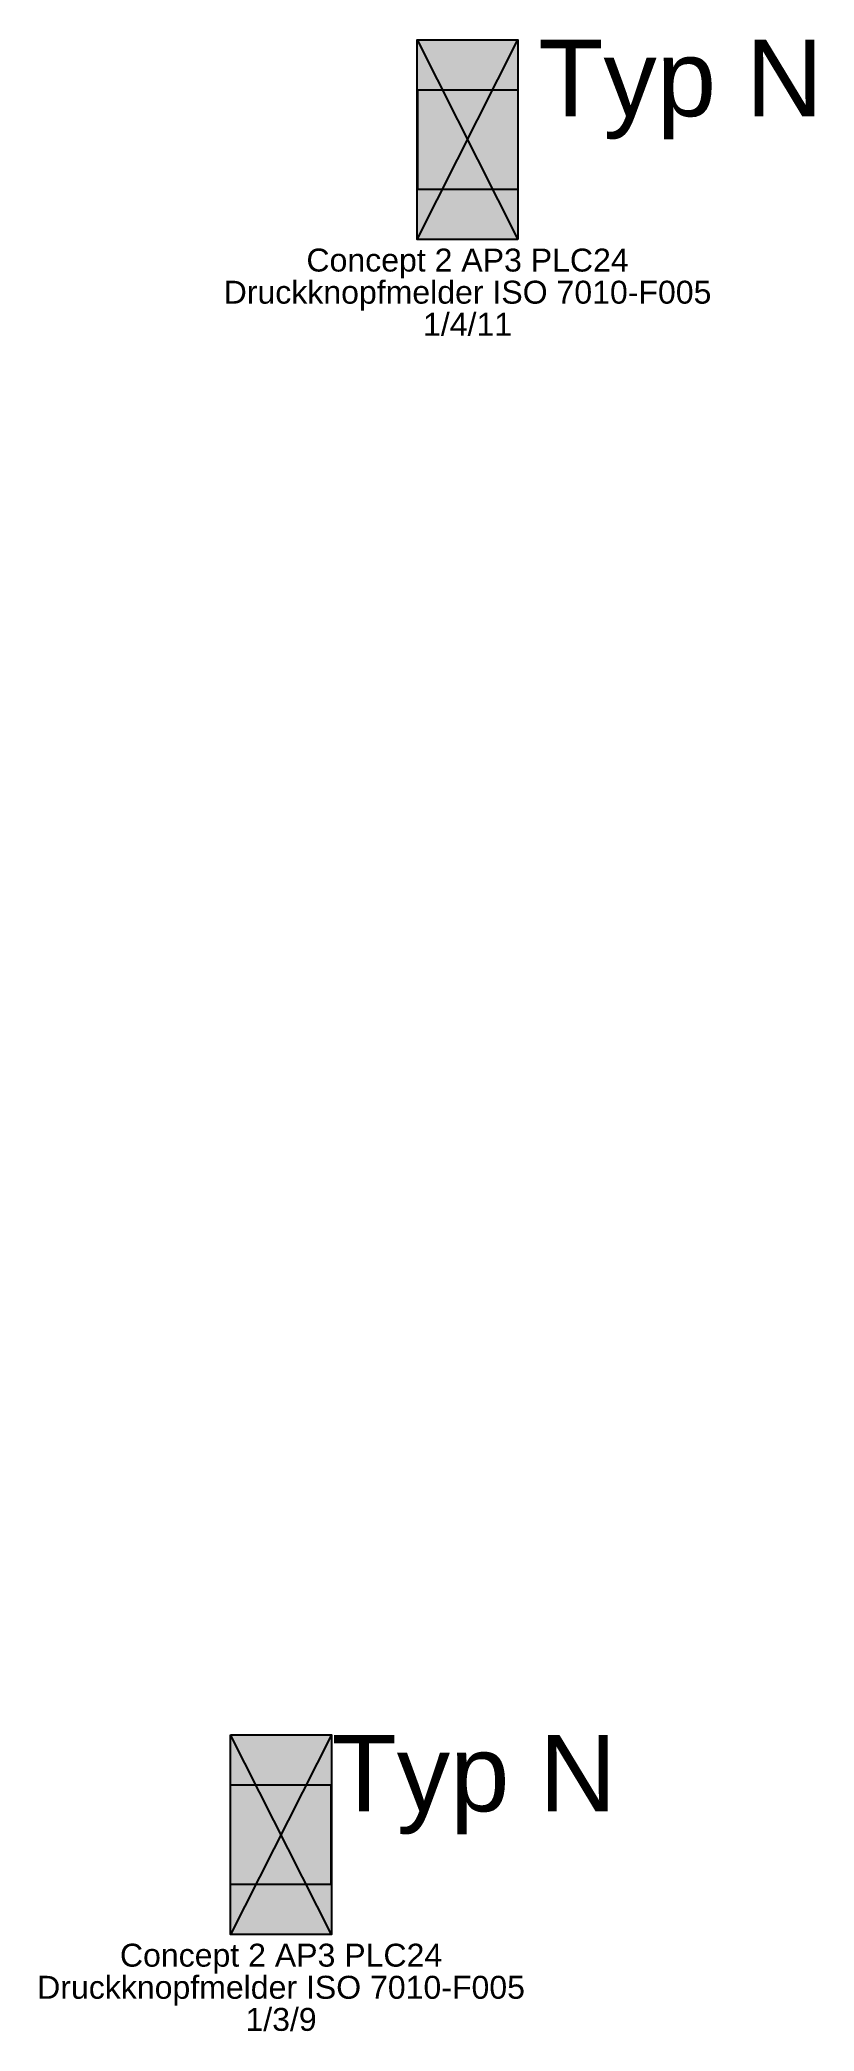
# Model space of a CAD drawing. Header units: millimetres. Extents: x -107261 to 64178, y -7557 to 117559.
# Drawn here: x -42276 to -39743, y 52219 to 58732 of the extents above; entities that cross this region are included whole.
import ezdxf
from ezdxf.enums import TextEntityAlignment as Align

# ---------------------------------------------------------------- set-up
doc = ezdxf.new("R2010")
doc.units = ezdxf.units.MM
for name, color, linetype in [('din_SIBEL_10_emergency_lighting', 90, 'Continuous'), ('din_SIBEL_31_color_white', 255, 'Continuous'), ('din_SIBEL_32_color_black', 250, 'Continuous'), ('din_SIBEL_33_color_yellow', 40, 'Continuous'), ('din_SIBEL_50_type_name', 90, 'Continuous'), ('din_SIBEL_51_typenumber', 90, 'Continuous'), ('din_SIBEL_52_info', 90, 'Continuous'), ('din_SIBEL_61_labeling', 90, 'Continuous')]:
    doc.layers.add(name, color=color, linetype=linetype)
doc.styles.get("Standard").update_dxf_attribs({"font": 'arial.ttf'})
picture_1 = doc.add_image_def('image1.jpg', size_in_pixel=(553, 555))

# ---------------------------------------------------------------- blocks, each defined once
blk = doc.blocks.new('Standardblock_SL')
at = {"layer": 'din_SIBEL_31_color_white'}
h = blk.add_hatch(color=256, dxfattribs=at)
h.dxf.hatch_style = 1
h.paths.add_polyline_path([(-326.4, 0), (0, -165), (326.4, 0)])
h.paths.add_polyline_path([(326.4, -330), (0, -165), (-326.4, -330)])
at = {"layer": 'din_SIBEL_33_color_yellow'}
h = blk.add_hatch(color=256, dxfattribs=at)
h.dxf.hatch_style = 1
h.paths.add_polyline_path([(0, -165), (-326.4, 0), (-326.4, -330)])
h.paths.add_polyline_path([(326.4, -330), (326.4, 0), (0, -165)])
at = {"layer": 'din_SIBEL_32_color_black'}
for p, q in [((-326.4, 0), (326.4, -330)), ((326.4, 0), (-326.4, -330))]:
    blk.add_line(p, q, dxfattribs=at)
blk.add_lwpolyline([(-326.4, -330), (-326.4, 0), (326.4, 0), (326.4, -330)], close=True, dxfattribs=at)
blk = doc.blocks.new('din-Logo')
blk.add_lwpolyline([(-327.2, -330), (-327.2, -330), (-327.2, -330), (-327.2, -330)], close=True)
blk = doc.blocks.new('STANDARD_SL')
blk.add_blockref('din-Logo', (0, 0))
at = {"layer": 'din_SIBEL_10_emergency_lighting'}
blk.add_blockref('Standardblock_SL', (0, 0), dxfattribs=at)
at = {"layer": 'din_SIBEL_50_type_name', "flags": 9}
blk.add_attdef('TYPE', (-326.4, 18.1), '', height=25, dxfattribs=at)
at = {"layer": 'din_SIBEL_50_type_name', "flags": 8}
blk.add_attdef('TYPENAME', text='', height=75, dxfattribs=at).set_placement((0, -350), align=Align.TOP_CENTER)
at = {"layer": 'din_SIBEL_51_typenumber', "flags": 8}
blk.add_attdef('TYPENUMBER', text='', height=250, dxfattribs=at).set_placement((336.4, 0.9), align=Align.TOP_LEFT)
at = {"layer": 'din_SIBEL_52_info', "flags": 8}
blk.add_attdef('INFOTEXT', text='', height=75, dxfattribs=at).set_placement((0.9, -444.9), align=Align.TOP_CENTER)
at = {"layer": 'din_SIBEL_61_labeling', "flags": 8}
for tag, p in [('LABELING1', (0.9, -539.9)), ('LABELING2', (0.9, -634.9))]:
    blk.add_attdef(tag, text='', height=75, dxfattribs=at).set_placement(p, align=Align.TOP_CENTER)

msp = doc.modelspace()

# ---------------------------------------------------------------- hatches: boundary and pattern name
at = {"layer": 'din_SIBEL_10_emergency_lighting'}
h = msp.add_hatch(color=1, dxfattribs=at)
h.dxf.hatch_style = 1
h.paths.add_polyline_path([(-41042.2, 58079.4), (-40712.2, 58079.4), (-40712.2, 58732.3), (-41042.2, 58732.3)])
h = msp.add_hatch(color=1, dxfattribs=at)
h.dxf.hatch_style = 1
h.paths.add_polyline_path([(-41322.2, 53188.3), (-41652.2, 53188.3), (-41652.2, 52535.4), (-41322.2, 52535.4)])

# ---------------------------------------------------------------- linework, layer by layer
for points in [[(-40712.2, 58078.6), (-40712.2, 58078.6), (-40712.2, 58078.6), (-40712.2, 58078.6)], [(-41652.2, 53189.1), (-41652.2, 53189.1), (-41652.2, 53189.1), (-41652.2, 53189.1)]]:
    msp.add_lwpolyline(points, close=True, dxfattribs=at)

# ---------------------------------------------------------------- block references
ref = msp.add_blockref('STANDARD_SL', (-41042.2, 58405.9), dxfattribs=dict(at, rotation=89.99999999999999))
ref.add_attrib('LABELING1', '1/4/11', dxfattribs={"layer": 'din_SIBEL_61_labeling', "height": 75, "flags": 8}).set_placement((-40877.2, 57839.4), align=Align.TOP_CENTER)
ref.add_attrib('TYPENAME', 'Concept 2 AP3 PLC24', dxfattribs={"layer": 'din_SIBEL_50_type_name', "height": 75, "flags": 8}).set_placement((-40877.2, 58049.4), align=Align.TOP_CENTER)
ref.add_attrib('INFOTEXT', 'Druckknopfmelder ISO 7010-F005', dxfattribs={"layer": 'din_SIBEL_52_info', "height": 75, "flags": 8}).set_placement((-40877.2, 57944.4), align=Align.TOP_CENTER)
ref.add_attrib('TYPENUMBER', 'Typ N', dxfattribs={"layer": 'din_SIBEL_51_typenumber', "height": 250, "flags": 8}).set_placement((-40646.2, 58732.3), align=Align.TOP_LEFT)
ref = msp.add_blockref('STANDARD_SL', (-41322.2, 52861.8), dxfattribs=dict(at, rotation=270))
ref.add_attrib('LABELING1', '1/3/9', dxfattribs={"layer": 'din_SIBEL_61_labeling', "height": 75, "flags": 8}).set_placement((-41487.2, 52295.4), align=Align.TOP_CENTER)
ref.add_attrib('TYPENAME', 'Concept 2 AP3 PLC24', dxfattribs={"layer": 'din_SIBEL_50_type_name', "height": 75, "flags": 8}).set_placement((-41487.2, 52505.4), align=Align.TOP_CENTER)
ref.add_attrib('INFOTEXT', 'Druckknopfmelder ISO 7010-F005', dxfattribs={"layer": 'din_SIBEL_52_info', "height": 75, "flags": 8}).set_placement((-41487.2, 52400.4), align=Align.TOP_CENTER)
ref.add_attrib('TYPENUMBER', 'Typ N', dxfattribs={"layer": 'din_SIBEL_51_typenumber', "height": 250, "flags": 8}).set_placement((-41322.2, 53188.3), align=Align.TOP_LEFT)

# ---------------------------------------------------------------- pictures from other files: only their frames are drawn
at = {"layer": 'din_SIBEL_10_emergency_lighting', "color": 1}
image = msp.add_image(picture_1, insert=(-40712.2, 58242.7), size_in_units=(326.4, 327.6), rotation=90, dxfattribs=at)
image.dxf.flags = 7
image = msp.add_image(picture_1, insert=(-41652.2, 53025.1), size_in_units=(326.4, 327.6), rotation=-90, dxfattribs=at)
image.dxf.flags = 7

doc.saveas('drawing.dxf')
